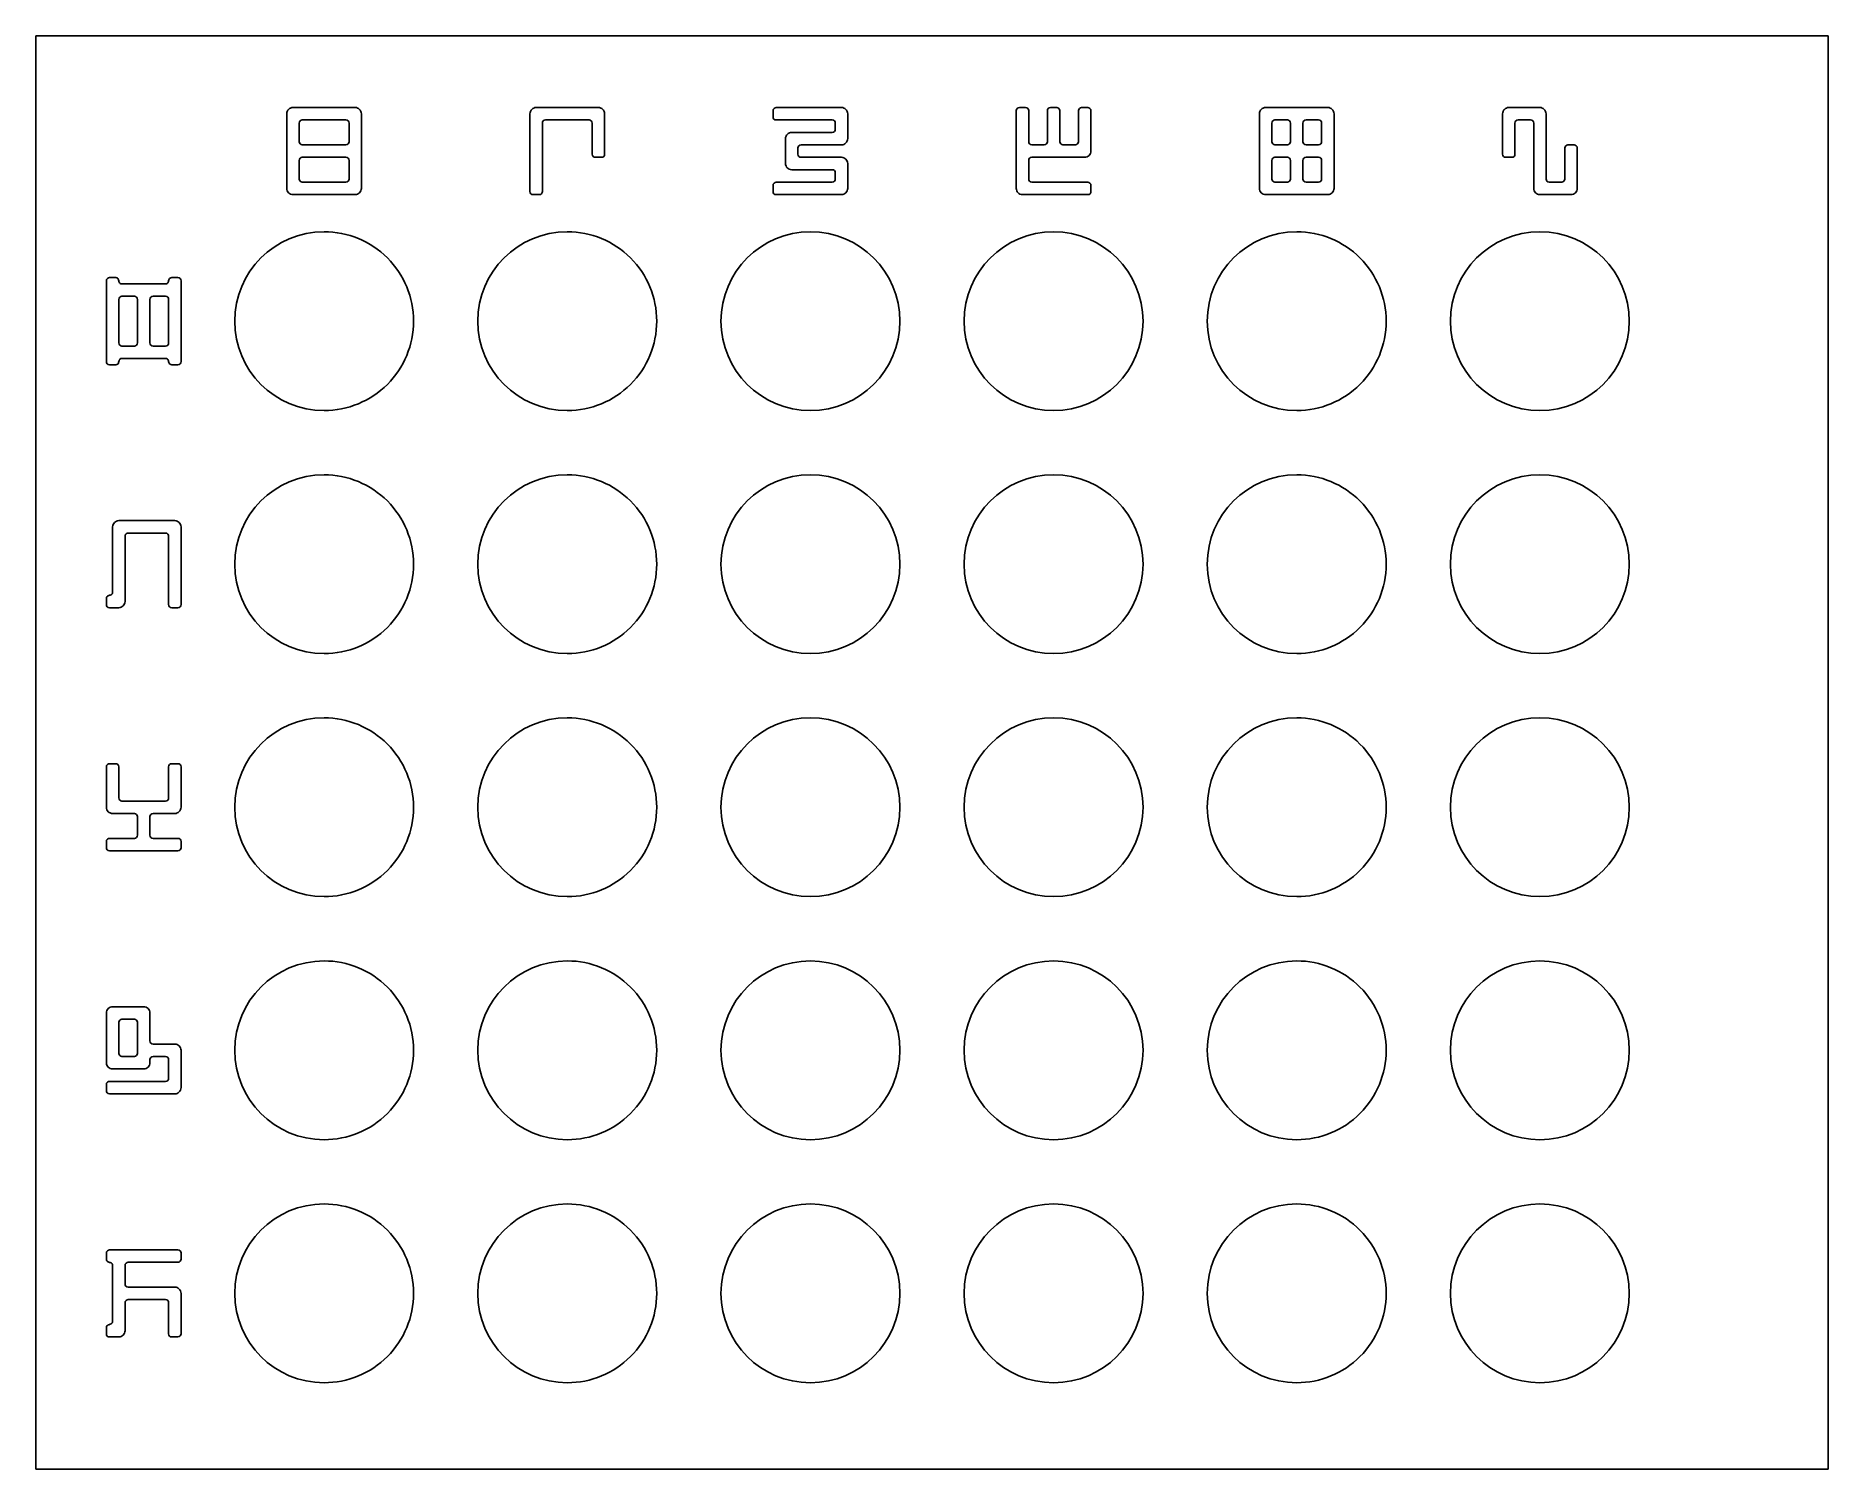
# Model space of a CAD drawing. Extents: x 0.5 to 5.5, y 0.5 to 4.5.
import ezdxf

# ---------------------------------------------------------------- set-up
doc = ezdxf.new("R2010")
doc.units = 0
doc.layers.add('Layer_1', color=7, linetype='CONTINUOUS')

msp = doc.modelspace()

# ---------------------------------------------------------------- linework, layer by layer
at = {"layer": 'Layer_1', "color": 7}
for p, q in [((0.5, 4.5), (5.5, 4.5)), ((0.5, 0.5), (0.5, 4.5)), ((5.5, 4.5), (5.5, 0.5)), ((1.553665, 3.703784), (1.553665, 3.703784)), ((2.231998, 3.703784), (2.231998, 3.703784)), ((2.910331, 3.703784), (2.910331, 3.703784)), ((3.588665, 3.703784), (3.588665, 3.703784)), ((4.266998, 3.703784), (4.266998, 3.703784)), ((4.945331, 3.703784), (4.945331, 3.703784)), ((1.553665, 3.025503), (1.553665, 3.025503)), ((2.231998, 3.025503), (2.231998, 3.025503)), ((2.910331, 3.025503), (2.910331, 3.025503)), ((3.588665, 3.025503), (3.588665, 3.025503)), ((4.266998, 3.025503), (4.266998, 3.025503)), ((4.945331, 3.025503), (4.945331, 3.025503)), ((1.553665, 2.347222), (1.553665, 2.347222)), ((2.231998, 2.347222), (2.231998, 2.347222)), ((2.910331, 2.347222), (2.910331, 2.347222)), ((3.588665, 2.347222), (3.588665, 2.347222)), ((4.266998, 2.347222), (4.266998, 2.347222)), ((4.945331, 2.347222), (4.945331, 2.347222)), ((1.553665, 1.668941), (1.553665, 1.668941)), ((2.231998, 1.668941), (2.231998, 1.668941)), ((2.910331, 1.668941), (2.910331, 1.668941)), ((3.588665, 1.668941), (3.588665, 1.668941)), ((4.266998, 1.668941), (4.266998, 1.668941)), ((4.945331, 1.668941), (4.945331, 1.668941)), ((1.553665, 0.99066), (1.553665, 0.99066)), ((2.231998, 0.99066), (2.231998, 0.99066)), ((2.910331, 0.99066), (2.910331, 0.99066)), ((3.588665, 0.99066), (3.588665, 0.99066)), ((4.266998, 0.99066), (4.266998, 0.99066)), ((4.945331, 0.99066), (4.945331, 0.99066)), ((5.5, 0.5), (0.5, 0.5))]:
    msp.add_line(p, q, dxfattribs=at)
at = {"layer": 'Layer_1', "color": 3}
for p, q in [((1.2, 4.074306), (1.2, 4.282639)), ((1.21736, 4.3), (1.390971, 4.3)), ((1.234716, 4.256597), (1.234716, 4.204514)), ((1.364926, 4.265278), (1.243398, 4.265278)), ((1.373608, 4.204514), (1.373608, 4.256597)), ((1.408334, 4.282639), (1.408334, 4.074306)), ((1.878333, 4.065625), (1.878333, 4.282639)), ((1.895693, 4.3), (2.069304, 4.3)), ((1.913054, 4.256597), (1.913054, 4.065625)), ((2.043264, 4.265278), (1.921736, 4.265278)), ((2.051946, 4.169791), (2.051946, 4.256597)), ((2.086667, 4.282639), (2.086667, 4.169792)), ((2.556669, 4.273959), (2.556669, 4.29132)), ((2.721599, 4.265278), (2.565349, 4.265278)), ((2.565351, 4.3), (2.747643, 4.3)), ((2.730278, 4.239236), (2.730278, 4.256597)), ((2.765006, 4.282639), (2.765006, 4.213195)), ((3.235, 4.074306), (3.235, 4.291319)), ((3.243681, 4.3), (3.261043, 4.3)), ((3.269721, 4.291319), (3.269721, 4.204514)), ((3.321804, 4.204514), (3.321804, 4.291319)), ((3.330486, 4.3), (3.347847, 4.3)), ((3.35653, 4.291319), (3.35653, 4.204514)), ((3.408612, 4.204514), (3.408612, 4.291319)), ((3.417294, 4.3), (3.434655, 4.3)), ((3.443333, 4.291319), (3.443333, 4.178472)), ((3.913331, 4.074306), (3.913331, 4.282639)), ((3.930696, 4.3), (4.104307, 4.3)), ((3.948051, 4.256597), (3.948051, 4.204514)), ((3.991455, 4.265278), (3.956733, 4.265278)), ((4.000137, 4.204514), (4.000137, 4.256597)), ((4.034856, 4.256597), (4.034856, 4.204514)), ((4.078261, 4.265278), (4.043539, 4.265278)), ((4.086943, 4.204514), (4.086943, 4.256597)), ((4.121669, 4.282639), (4.121669, 4.074306)), ((4.591663, 4.169792), (4.591663, 4.282639)), ((4.609028, 4.3), (4.695833, 4.3)), ((4.626384, 4.256597), (4.626384, 4.169792)), ((4.669789, 4.265278), (4.635067, 4.265278)), ((4.678471, 4.074306), (4.678471, 4.256597)), ((4.713196, 4.282639), (4.713196, 4.100347)), ((2.591386, 4.14375), (2.591386, 4.213195)), ((2.60875, 4.230556), (2.721598, 4.230556)), ((1.234716, 4.152431), (1.234716, 4.100347)), ((1.243396, 4.195834), (1.364928, 4.195833)), ((1.364926, 4.161111), (1.243398, 4.161111)), ((1.373608, 4.100347), (1.373608, 4.152431)), ((2.077987, 4.161111), (2.060626, 4.161111)), ((2.626113, 4.187153), (2.626113, 4.169792)), ((2.634793, 4.161112), (2.747641, 4.161112)), ((2.747643, 4.195834), (2.634796, 4.195834)), ((3.269719, 4.152431), (3.269719, 4.100347)), ((3.42597, 4.161111), (3.278401, 4.161111)), ((3.278402, 4.195833), (3.313124, 4.195833)), ((3.365209, 4.195833), (3.399931, 4.195833)), ((3.948051, 4.152431), (3.948051, 4.100347)), ((3.956731, 4.195834), (3.991457, 4.195833)), ((3.991455, 4.161111), (3.956733, 4.161111)), ((4.000137, 4.100347), (4.000137, 4.152431)), ((4.034856, 4.152431), (4.034856, 4.100347)), ((4.043537, 4.195834), (4.078263, 4.195833)), ((4.078261, 4.161111), (4.043539, 4.161111)), ((4.086943, 4.100347), (4.086943, 4.152431)), ((4.617704, 4.161111), (4.600343, 4.161111)), ((4.765278, 4.100347), (4.765278, 4.187153)), ((4.773961, 4.195833), (4.791322, 4.195833)), ((4.800004, 4.187153), (4.800004, 4.074306)), ((2.721596, 4.126389), (2.608748, 4.126389)), ((2.730274, 4.100347), (2.730274, 4.117708)), ((2.765004, 4.14375), (2.765004, 4.074306)), ((1.390971, 4.056945), (1.217358, 4.056944)), ((1.243396, 4.091667), (1.364928, 4.091667)), ((1.904374, 4.056944), (1.887013, 4.056944)), ((2.556662, 4.065625), (2.556662, 4.082986)), ((2.747641, 4.056945), (2.565342, 4.056944)), ((2.565344, 4.091666), (2.721594, 4.091666)), ((3.434648, 4.056944), (3.252358, 4.056944)), ((3.278399, 4.091667), (3.434649, 4.091667)), ((3.443328, 4.082986), (3.443328, 4.065625)), ((4.104307, 4.056945), (3.930694, 4.056944)), ((3.956731, 4.091667), (3.991457, 4.091667)), ((4.043537, 4.091667), (4.078263, 4.091667)), ((4.782641, 4.056945), (4.695829, 4.056944)), ((4.721876, 4.091667), (4.756598, 4.091667)), ((0.696865, 3.590937), (0.696865, 3.816631)), ((0.705543, 3.825312), (0.722904, 3.825312)), ((0.740263, 3.807951), (0.86179, 3.807951)), ((0.879148, 3.825312), (0.896509, 3.825312)), ((0.905187, 3.816631), (0.905187, 3.590937)), ((0.731583, 3.764548), (0.731583, 3.643021)), ((0.774987, 3.773229), (0.740265, 3.773229)), ((0.783669, 3.64302), (0.783669, 3.764548)), ((0.818388, 3.764548), (0.818388, 3.643021)), ((0.861793, 3.773229), (0.82707, 3.773229)), ((0.870475, 3.64302), (0.870475, 3.764548)), ((0.740263, 3.63434), (0.774989, 3.63434)), ((0.827069, 3.63434), (0.861794, 3.63434)), ((0.722898, 3.582256), (0.705544, 3.582256)), ((0.861781, 3.599617), (0.740254, 3.599617)), ((0.896507, 3.582256), (0.879146, 3.582256)), ((0.714227, 2.947379), (0.714227, 3.12967)), ((0.731587, 3.147031), (0.887837, 3.147031)), ((0.748948, 3.103629), (0.748948, 2.921337)), ((0.861796, 3.112309), (0.75763, 3.112309)), ((0.870479, 2.912656), (0.870479, 3.103628)), ((0.9052, 3.12967), (0.9052, 2.912656)), ((0.696865, 2.912656), (0.696865, 2.930017)), ((0.731585, 2.903976), (0.705544, 2.903975)), ((0.89652, 2.903976), (0.879159, 2.903976)), ((0.696859, 2.347223), (0.696859, 2.46007)), ((0.705538, 2.46875), (0.722899, 2.46875)), ((0.731581, 2.46007), (0.731581, 2.373264)), ((0.870469, 2.373264), (0.870469, 2.46007)), ((0.879152, 2.46875), (0.896513, 2.46875)), ((0.905191, 2.46007), (0.905191, 2.347222)), ((0.740261, 2.364584), (0.861789, 2.364584)), ((0.774985, 2.329861), (0.714222, 2.329861)), ((0.783668, 2.269097), (0.783668, 2.321181)), ((0.818382, 2.321181), (0.818382, 2.269098)), ((0.887828, 2.329861), (0.827065, 2.329861)), ((0.696865, 2.234375), (0.696865, 2.251736)), ((0.705543, 2.260417), (0.774987, 2.260417)), ((0.827063, 2.260417), (0.896507, 2.260417)), ((0.905185, 2.251736), (0.905185, 2.234375)), ((0.896506, 2.225695), (0.705544, 2.225695)), ((0.696856, 1.634219), (0.696856, 1.773108)), ((0.714221, 1.790469), (0.801026, 1.790469)), ((0.774987, 1.755747), (0.740265, 1.755747)), ((0.818389, 1.773108), (0.818389, 1.694983)), ((0.731583, 1.747066), (0.731583, 1.660261)), ((0.783669, 1.660261), (0.783669, 1.747066)), ((0.740263, 1.65158), (0.774989, 1.65158)), ((0.827069, 1.686302), (0.887833, 1.686302)), ((0.861791, 1.65158), (0.827069, 1.65158)), ((0.905196, 1.668941), (0.905196, 1.564775)), ((0.801024, 1.616858), (0.714219, 1.616858)), ((0.818387, 1.6429), (0.818387, 1.634219)), ((0.870473, 1.590816), (0.870473, 1.6429)), ((0.696865, 1.556094), (0.696865, 1.573455)), ((0.705543, 1.582136), (0.861793, 1.582136)), ((0.887833, 1.547413), (0.705544, 1.547413)), ((0.696865, 1.086147), (0.696865, 1.103508)), ((0.705543, 1.112188), (0.896515, 1.112188)), ((0.905194, 1.103508), (0.905194, 1.086146)), ((0.714227, 0.912536), (0.714227, 1.068786)), ((0.748943, 1.068785), (0.748943, 1.016702)), ((0.896514, 1.077466), (0.757625, 1.077466)), ((0.757622, 1.008021), (0.887831, 1.008021)), ((0.748941, 0.964619), (0.748941, 0.886494)), ((0.86179, 0.973299), (0.757623, 0.973299)), ((0.870472, 0.877813), (0.870472, 0.964618)), ((0.905193, 0.99066), (0.905193, 0.877813)), ((0.696865, 0.877813), (0.696865, 0.895174)), ((0.731578, 0.869133), (0.705544, 0.869132)), ((0.896513, 0.869132), (0.879152, 0.869132))]:
    msp.add_line(p, q, dxfattribs=at)
for points in [[(1.2, 4.282639), (1.2, 4.28499), (1.200451, 4.287205), (1.201354, 4.289285)], [(1.201354, 4.289285), (1.202349, 4.291365), (1.203615, 4.293173), (1.205153, 4.29471)], [(1.205153, 4.29471), (1.20678, 4.296338), (1.208634, 4.297604), (1.210714, 4.298508)], [(1.210714, 4.298508), (1.212793, 4.299503), (1.215008, 4.3), (1.21736, 4.3)], [(1.237294, 4.262837), (1.235575, 4.261209), (1.234716, 4.259129), (1.234716, 4.256597)], [(1.243398, 4.265278), (1.241046, 4.265278), (1.239012, 4.264464), (1.237294, 4.262837)], [(1.371029, 4.262701), (1.36931, 4.264419), (1.367275, 4.265278), (1.364926, 4.265278)], [(1.373608, 4.256597), (1.373608, 4.258948), (1.372748, 4.260983), (1.371029, 4.262701)], [(1.390971, 4.3), (1.393323, 4.3), (1.395538, 4.299503), (1.397617, 4.298508)], [(1.397617, 4.298508), (1.399696, 4.297604), (1.401504, 4.296338), (1.403043, 4.29471)], [(1.403043, 4.29471), (1.40467, 4.293173), (1.405936, 4.291365), (1.406842, 4.289285)], [(1.406842, 4.289285), (1.407836, 4.287205), (1.408334, 4.28499), (1.408334, 4.282639)], [(1.878333, 4.282639), (1.878333, 4.28499), (1.878784, 4.287205), (1.879687, 4.289285)], [(1.879687, 4.289285), (1.880682, 4.291365), (1.881948, 4.293173), (1.883486, 4.29471)], [(1.883486, 4.29471), (1.885114, 4.296338), (1.886967, 4.297604), (1.889047, 4.298508)], [(1.889047, 4.298508), (1.891126, 4.299503), (1.893341, 4.3), (1.895693, 4.3)], [(1.915633, 4.262836), (1.913914, 4.261209), (1.913054, 4.259129), (1.913054, 4.256597)], [(1.921736, 4.265278), (1.919385, 4.265278), (1.91735, 4.264464), (1.915633, 4.262836)], [(2.049367, 4.2627), (2.047651, 4.264419), (2.045616, 4.265278), (2.043264, 4.265278)], [(2.051946, 4.256597), (2.051946, 4.258948), (2.051086, 4.260982), (2.049367, 4.2627)], [(2.069304, 4.3), (2.071656, 4.3), (2.073871, 4.299503), (2.07595, 4.298508)], [(2.07595, 4.298508), (2.078029, 4.297604), (2.079838, 4.296338), (2.081376, 4.29471)], [(2.081376, 4.29471), (2.083003, 4.293173), (2.08427, 4.291364), (2.085175, 4.289285)], [(2.085175, 4.289285), (2.08617, 4.287205), (2.086667, 4.28499), (2.086667, 4.282639)], [(2.556669, 4.29132), (2.556669, 4.293852), (2.557528, 4.295931), (2.559248, 4.297559)], [(2.55911, 4.267719), (2.557483, 4.269347), (2.556669, 4.271427), (2.556669, 4.273959)], [(2.565349, 4.265278), (2.562816, 4.265278), (2.560737, 4.266092), (2.55911, 4.267719)], [(2.559248, 4.297559), (2.560964, 4.299186), (2.562999, 4.3), (2.565351, 4.3)], [(2.727703, 4.262701), (2.725984, 4.264419), (2.723949, 4.265278), (2.721599, 4.265278)], [(2.730278, 4.256597), (2.730278, 4.258948), (2.729419, 4.260983), (2.727703, 4.262701)], [(2.747643, 4.3), (2.749995, 4.3), (2.75221, 4.299503), (2.754289, 4.298508)], [(2.754289, 4.298508), (2.756368, 4.297604), (2.758176, 4.296338), (2.759715, 4.29471)], [(2.759715, 4.29471), (2.761342, 4.293173), (2.762608, 4.291365), (2.763514, 4.289285)], [(2.763514, 4.289285), (2.764509, 4.287205), (2.765006, 4.28499), (2.765006, 4.282639)], [(3.235, 4.291319), (3.235, 4.293851), (3.235859, 4.295931), (3.237578, 4.297559)], [(3.237578, 4.297559), (3.239295, 4.299186), (3.241329, 4.3), (3.243681, 4.3)], [(3.261043, 4.3), (3.263395, 4.3), (3.265429, 4.299141), (3.267146, 4.297423)], [(3.267146, 4.297423), (3.268863, 4.295705), (3.269721, 4.29367), (3.269721, 4.291319)], [(3.321804, 4.291319), (3.321804, 4.293851), (3.322664, 4.295931), (3.324383, 4.297559)], [(3.324383, 4.297559), (3.326099, 4.299186), (3.328134, 4.3), (3.330486, 4.3)], [(3.347847, 4.3), (3.350199, 4.3), (3.352233, 4.299141), (3.353951, 4.297423)], [(3.353951, 4.297423), (3.35567, 4.295705), (3.35653, 4.29367), (3.35653, 4.291319)], [(3.408612, 4.291319), (3.408612, 4.293851), (3.409471, 4.295931), (3.411191, 4.297559)], [(3.411191, 4.297559), (3.412907, 4.299186), (3.414942, 4.3), (3.417294, 4.3)], [(3.434655, 4.3), (3.437007, 4.3), (3.439041, 4.299141), (3.440759, 4.297423)], [(3.440759, 4.297423), (3.442475, 4.295705), (3.443333, 4.29367), (3.443333, 4.291319)], [(3.913331, 4.282639), (3.913331, 4.28499), (3.913784, 4.287205), (3.914689, 4.289285)], [(3.914689, 4.289285), (3.915684, 4.291365), (3.916951, 4.293173), (3.918489, 4.29471)], [(3.918489, 4.29471), (3.920116, 4.296338), (3.92197, 4.297604), (3.92405, 4.298508)], [(3.92405, 4.298508), (3.926128, 4.299503), (3.928344, 4.3), (3.930696, 4.3)], [(3.95063, 4.262837), (3.94891, 4.261209), (3.948051, 4.259129), (3.948051, 4.256597)], [(3.956733, 4.265278), (3.954381, 4.265278), (3.952347, 4.264464), (3.95063, 4.262837)], [(3.997559, 4.262701), (3.99584, 4.264419), (3.993805, 4.265278), (3.991455, 4.265278)], [(4.000137, 4.256597), (4.000137, 4.258948), (3.999278, 4.260983), (3.997559, 4.262701)], [(4.037435, 4.262837), (4.035716, 4.261209), (4.034856, 4.259129), (4.034856, 4.256597)], [(4.043539, 4.265278), (4.041187, 4.265278), (4.039152, 4.264464), (4.037435, 4.262837)], [(4.084364, 4.262701), (4.082645, 4.264419), (4.08061, 4.265278), (4.078261, 4.265278)], [(4.086943, 4.256597), (4.086943, 4.258948), (4.086083, 4.260983), (4.084364, 4.262701)], [(4.104307, 4.3), (4.106658, 4.3), (4.108874, 4.299503), (4.110953, 4.298508)], [(4.110953, 4.298508), (4.113031, 4.297604), (4.11484, 4.296338), (4.116378, 4.29471)], [(4.116378, 4.29471), (4.118005, 4.293173), (4.119272, 4.291365), (4.120177, 4.289285)], [(4.120177, 4.289285), (4.121172, 4.287205), (4.121669, 4.28499), (4.121669, 4.282639)], [(4.591663, 4.282639), (4.591663, 4.28499), (4.592116, 4.287205), (4.593021, 4.289285)], [(4.593021, 4.289285), (4.594016, 4.291365), (4.595282, 4.293173), (4.59682, 4.29471)], [(4.59682, 4.29471), (4.598448, 4.296338), (4.600301, 4.297604), (4.602381, 4.298508)], [(4.602381, 4.298508), (4.60446, 4.299503), (4.606676, 4.3), (4.609028, 4.3)], [(4.628963, 4.262837), (4.627244, 4.261209), (4.626384, 4.259129), (4.626384, 4.256597)], [(4.635067, 4.265278), (4.632715, 4.265278), (4.63068, 4.264464), (4.628963, 4.262837)], [(4.675892, 4.262701), (4.674176, 4.264419), (4.672141, 4.265278), (4.669789, 4.265278)], [(4.678471, 4.256597), (4.678471, 4.258948), (4.677611, 4.260983), (4.675892, 4.262701)], [(4.695833, 4.3), (4.698185, 4.3), (4.7004, 4.299503), (4.702479, 4.298508)], [(4.702479, 4.298508), (4.704558, 4.297604), (4.706366, 4.296338), (4.707905, 4.29471)], [(4.707905, 4.29471), (4.709532, 4.293173), (4.710798, 4.291365), (4.711704, 4.289285)], [(4.711704, 4.289285), (4.712699, 4.287205), (4.713196, 4.28499), (4.713196, 4.282639)], [(1.234716, 4.204514), (1.234716, 4.201982), (1.235529, 4.199903), (1.237157, 4.198275)], [(1.371167, 4.19841), (1.372794, 4.200129), (1.373608, 4.202163), (1.373608, 4.204514)], [(2.591386, 4.213195), (2.591386, 4.215545), (2.591839, 4.217761), (2.592744, 4.219841)], [(2.592744, 4.219841), (2.593739, 4.22192), (2.595005, 4.223729), (2.596543, 4.225266)], [(2.596543, 4.225266), (2.598171, 4.226894), (2.600024, 4.228159), (2.602104, 4.229064)], [(2.602104, 4.229064), (2.604183, 4.230058), (2.606398, 4.230556), (2.60875, 4.230556)], [(2.721598, 4.230556), (2.72413, 4.230556), (2.72621, 4.231415), (2.727837, 4.233133)], [(2.727837, 4.233133), (2.729464, 4.234851), (2.730278, 4.236885), (2.730278, 4.239236)], [(2.759715, 4.200988), (2.758177, 4.19945), (2.756368, 4.198184), (2.754289, 4.19719)], [(2.763514, 4.206549), (2.762611, 4.204469), (2.761344, 4.202615), (2.759715, 4.200988)], [(2.765006, 4.213195), (2.765006, 4.210844), (2.764509, 4.208628), (2.763514, 4.206549)], [(3.269721, 4.204514), (3.269721, 4.201982), (3.270535, 4.199902), (3.272162, 4.198275)], [(3.319363, 4.19841), (3.32099, 4.200128), (3.321804, 4.202163), (3.321804, 4.204514)], [(3.35653, 4.204514), (3.35653, 4.201982), (3.357343, 4.199902), (3.35897, 4.198275)], [(3.406171, 4.19841), (3.407798, 4.200128), (3.408612, 4.202163), (3.408612, 4.204514)], [(3.948051, 4.204514), (3.948051, 4.201982), (3.948864, 4.199903), (3.950492, 4.198275)], [(3.997696, 4.19841), (3.999324, 4.200129), (4.000137, 4.202163), (4.000137, 4.204514)], [(4.034856, 4.204514), (4.034856, 4.201982), (4.03567, 4.199903), (4.037297, 4.198275)], [(4.084502, 4.19841), (4.086129, 4.200129), (4.086943, 4.202163), (4.086943, 4.204514)], [(1.237294, 4.15867), (1.235575, 4.157042), (1.234716, 4.154963), (1.234716, 4.152431)], [(1.237157, 4.198275), (1.238784, 4.196647), (1.240864, 4.195834), (1.243396, 4.195834)], [(1.243398, 4.161111), (1.241046, 4.161111), (1.239012, 4.160297), (1.237294, 4.15867)], [(1.371029, 4.158534), (1.36931, 4.160252), (1.367275, 4.161111), (1.364926, 4.161111)], [(1.364928, 4.195833), (1.36746, 4.195833), (1.36954, 4.196692), (1.371167, 4.19841)], [(1.373608, 4.152431), (1.373608, 4.154782), (1.372748, 4.156816), (1.371029, 4.158534)], [(2.054387, 4.163552), (2.05276, 4.16518), (2.051946, 4.167259), (2.051946, 4.169791)], [(2.060626, 4.161111), (2.058094, 4.161111), (2.056014, 4.161925), (2.054387, 4.163552)], [(2.084226, 4.163688), (2.082599, 4.16197), (2.080519, 4.161111), (2.077987, 4.161111)], [(2.086667, 4.169792), (2.086667, 4.167441), (2.085854, 4.165406), (2.084226, 4.163688)], [(2.628692, 4.193392), (2.626973, 4.191765), (2.626113, 4.189685), (2.626113, 4.187153)], [(2.626113, 4.169792), (2.626113, 4.16726), (2.626927, 4.165181), (2.628554, 4.163553)], [(2.628554, 4.163553), (2.630182, 4.161925), (2.632261, 4.161112), (2.634793, 4.161112)], [(2.634796, 4.195834), (2.632444, 4.195834), (2.630409, 4.19502), (2.628692, 4.193392)], [(2.747641, 4.161112), (2.749992, 4.161112), (2.752208, 4.160614), (2.754287, 4.159619)], [(2.754289, 4.19719), (2.75221, 4.196286), (2.749995, 4.195834), (2.747643, 4.195834)], [(2.754287, 4.159619), (2.756365, 4.158715), (2.758174, 4.157449), (2.759712, 4.155822)], [(2.759712, 4.155822), (2.76134, 4.154285), (2.762606, 4.152476), (2.763511, 4.150396)], [(2.763511, 4.150396), (2.764506, 4.148317), (2.765004, 4.146101), (2.765004, 4.14375)], [(3.272298, 4.15867), (3.270578, 4.157042), (3.269719, 4.154962), (3.269719, 4.152431)], [(3.272162, 4.198275), (3.27379, 4.196647), (3.275869, 4.195833), (3.278402, 4.195833)], [(3.278401, 4.161111), (3.276049, 4.161111), (3.274015, 4.160297), (3.272298, 4.15867)], [(3.313124, 4.195833), (3.315656, 4.195833), (3.317736, 4.196692), (3.319363, 4.19841)], [(3.35897, 4.198275), (3.360598, 4.196647), (3.362677, 4.195833), (3.365209, 4.195833)], [(3.399931, 4.195833), (3.402464, 4.195833), (3.404544, 4.196692), (3.406171, 4.19841)], [(3.432617, 4.162467), (3.430538, 4.161563), (3.428322, 4.161111), (3.42597, 4.161111)], [(3.438042, 4.166265), (3.436504, 4.164728), (3.434696, 4.163462), (3.432617, 4.162467)], [(3.441841, 4.171826), (3.440938, 4.169746), (3.439672, 4.167893), (3.438042, 4.166265)], [(3.443333, 4.178472), (3.443333, 4.176121), (3.442836, 4.173906), (3.441841, 4.171826)], [(3.95063, 4.15867), (3.94891, 4.157042), (3.948051, 4.154963), (3.948051, 4.152431)], [(3.950492, 4.198275), (3.952119, 4.196647), (3.954199, 4.195834), (3.956731, 4.195834)], [(3.956733, 4.161111), (3.954381, 4.161111), (3.952347, 4.160297), (3.95063, 4.15867)], [(3.997559, 4.158534), (3.99584, 4.160252), (3.993805, 4.161111), (3.991455, 4.161111)], [(3.991457, 4.195833), (3.99399, 4.195833), (3.99607, 4.196692), (3.997696, 4.19841)], [(4.000137, 4.152431), (4.000137, 4.154782), (3.999278, 4.156816), (3.997559, 4.158534)], [(4.037435, 4.15867), (4.035716, 4.157042), (4.034856, 4.154963), (4.034856, 4.152431)], [(4.037297, 4.198275), (4.038925, 4.196647), (4.041004, 4.195834), (4.043537, 4.195834)], [(4.043539, 4.161111), (4.041187, 4.161111), (4.039152, 4.160297), (4.037435, 4.15867)], [(4.084364, 4.158534), (4.082645, 4.160252), (4.08061, 4.161111), (4.078261, 4.161111)], [(4.078263, 4.195833), (4.080796, 4.195833), (4.082875, 4.196692), (4.084502, 4.19841)], [(4.086943, 4.152431), (4.086943, 4.154782), (4.086083, 4.156816), (4.084364, 4.158534)], [(4.594104, 4.163553), (4.592477, 4.16518), (4.591663, 4.16726), (4.591663, 4.169792)], [(4.600343, 4.161111), (4.59781, 4.161111), (4.595731, 4.161925), (4.594104, 4.163553)], [(4.623943, 4.163688), (4.622316, 4.16197), (4.620236, 4.161111), (4.617704, 4.161111)], [(4.626384, 4.169792), (4.626384, 4.167441), (4.625571, 4.165406), (4.623943, 4.163688)], [(4.765278, 4.187153), (4.765278, 4.189685), (4.766138, 4.191764), (4.767857, 4.193392)], [(4.767857, 4.193392), (4.769574, 4.19502), (4.771608, 4.195833), (4.773961, 4.195833)], [(4.791322, 4.195833), (4.793673, 4.195833), (4.795708, 4.194974), (4.797425, 4.193256)], [(4.797425, 4.193256), (4.799144, 4.191538), (4.800004, 4.189504), (4.800004, 4.187153)], [(1.234716, 4.100347), (1.234716, 4.097816), (1.235529, 4.095736), (1.237157, 4.094108)], [(1.371167, 4.094244), (1.372794, 4.095962), (1.373608, 4.097996), (1.373608, 4.100347)], [(2.592744, 4.136833), (2.591839, 4.139003), (2.591386, 4.141309), (2.591386, 4.14375)], [(2.596406, 4.131407), (2.594867, 4.132945), (2.593647, 4.134753), (2.592744, 4.136833)], [(2.601831, 4.127745), (2.599752, 4.128649), (2.597944, 4.12987), (2.596406, 4.131407)], [(2.608748, 4.126389), (2.606307, 4.126389), (2.604002, 4.126841), (2.601831, 4.127745)], [(2.727699, 4.123812), (2.72598, 4.12553), (2.723946, 4.126389), (2.721596, 4.126389)], [(2.730274, 4.117708), (2.730274, 4.120059), (2.729416, 4.122094), (2.727699, 4.123812)], [(2.727833, 4.094244), (2.72946, 4.095962), (2.730274, 4.097996), (2.730274, 4.100347)], [(3.269719, 4.100347), (3.269719, 4.097815), (3.270533, 4.095736), (3.27216, 4.094108)], [(3.948051, 4.100347), (3.948051, 4.097816), (3.948864, 4.095736), (3.950492, 4.094108)], [(3.997696, 4.094244), (3.999324, 4.095962), (4.000137, 4.097996), (4.000137, 4.100347)], [(4.034856, 4.100347), (4.034856, 4.097816), (4.03567, 4.095736), (4.037297, 4.094108)], [(4.084502, 4.094244), (4.086129, 4.095962), (4.086943, 4.097996), (4.086943, 4.100347)], [(4.713196, 4.100347), (4.713196, 4.097815), (4.71401, 4.095736), (4.715637, 4.094108)], [(4.762837, 4.094244), (4.764465, 4.095962), (4.765278, 4.097997), (4.765278, 4.100347)], [(1.201354, 4.067388), (1.200451, 4.069558), (1.2, 4.071864), (1.2, 4.074306)], [(1.205015, 4.061963), (1.203477, 4.0635), (1.202257, 4.065309), (1.201354, 4.067388)], [(1.210441, 4.058301), (1.208362, 4.059205), (1.206554, 4.060426), (1.205015, 4.061963)], [(1.217358, 4.056944), (1.214917, 4.056944), (1.212612, 4.057396), (1.210441, 4.058301)], [(1.237157, 4.094108), (1.238784, 4.092481), (1.240864, 4.091667), (1.243396, 4.091667)], [(1.364928, 4.091667), (1.36746, 4.091667), (1.36954, 4.092526), (1.371167, 4.094244)], [(1.397617, 4.058301), (1.395539, 4.057397), (1.393323, 4.056945), (1.390971, 4.056945)], [(1.403043, 4.062099), (1.401504, 4.060561), (1.399696, 4.059295), (1.397617, 4.058301)], [(1.406842, 4.067659), (1.405936, 4.06558), (1.40467, 4.063726), (1.403043, 4.062099)], [(1.408334, 4.074306), (1.408334, 4.071955), (1.407836, 4.069739), (1.406842, 4.067659)], [(1.880774, 4.059386), (1.879146, 4.061013), (1.878333, 4.063093), (1.878333, 4.065625)], [(1.887013, 4.056944), (1.88448, 4.056944), (1.8824, 4.057758), (1.880774, 4.059386)], [(1.910613, 4.059521), (1.908986, 4.057803), (1.906906, 4.056944), (1.904374, 4.056944)], [(1.913054, 4.065625), (1.913054, 4.063274), (1.91224, 4.061239), (1.910613, 4.059521)], [(2.556662, 4.082986), (2.556662, 4.085518), (2.557521, 4.087597), (2.559241, 4.089225)], [(2.559103, 4.059386), (2.557475, 4.061013), (2.556662, 4.063093), (2.556662, 4.065625)], [(2.565342, 4.056944), (2.562809, 4.056944), (2.56073, 4.057758), (2.559103, 4.059386)], [(2.559241, 4.089225), (2.560957, 4.090853), (2.562992, 4.091666), (2.565344, 4.091666)], [(2.721594, 4.091666), (2.724127, 4.091666), (2.726207, 4.092526), (2.727833, 4.094244)], [(2.754287, 4.058301), (2.752208, 4.057397), (2.749993, 4.056945), (2.747641, 4.056945)], [(2.759712, 4.062099), (2.758174, 4.060562), (2.756366, 4.059296), (2.754287, 4.058301)], [(2.763511, 4.06766), (2.762609, 4.06558), (2.761342, 4.063726), (2.759712, 4.062099)], [(2.765004, 4.074306), (2.765004, 4.071955), (2.764506, 4.06974), (2.763511, 4.06766)], [(3.236354, 4.067388), (3.235451, 4.069558), (3.235, 4.071864), (3.235, 4.074306)], [(3.240015, 4.061963), (3.238477, 4.0635), (3.237257, 4.065309), (3.236354, 4.067388)], [(3.245441, 4.058301), (3.243362, 4.059205), (3.241553, 4.060426), (3.240015, 4.061963)], [(3.252358, 4.056944), (3.249917, 4.056944), (3.247611, 4.057396), (3.245441, 4.058301)], [(3.27216, 4.094108), (3.273787, 4.092481), (3.275867, 4.091667), (3.278399, 4.091667)], [(3.440887, 4.059521), (3.439259, 4.057803), (3.43718, 4.056944), (3.434648, 4.056944)], [(3.434649, 4.091667), (3.437001, 4.091667), (3.439035, 4.090808), (3.440753, 4.08909)], [(3.440753, 4.08909), (3.442469, 4.087371), (3.443328, 4.085337), (3.443328, 4.082986)], [(3.443328, 4.065625), (3.443328, 4.063274), (3.442514, 4.06124), (3.440887, 4.059521)], [(3.914689, 4.067388), (3.913784, 4.069558), (3.913331, 4.071864), (3.913331, 4.074306)], [(3.918351, 4.061963), (3.916813, 4.0635), (3.915592, 4.065309), (3.914689, 4.067388)], [(3.923776, 4.058301), (3.921698, 4.059205), (3.919889, 4.060426), (3.918351, 4.061963)], [(3.930694, 4.056944), (3.928253, 4.056944), (3.925947, 4.057396), (3.923776, 4.058301)], [(3.950492, 4.094108), (3.952119, 4.092481), (3.954199, 4.091667), (3.956731, 4.091667)], [(3.991457, 4.091667), (3.99399, 4.091667), (3.99607, 4.092526), (3.997696, 4.094244)], [(4.037297, 4.094108), (4.038925, 4.092481), (4.041004, 4.091667), (4.043537, 4.091667)], [(4.078263, 4.091667), (4.080796, 4.091667), (4.082875, 4.092526), (4.084502, 4.094244)], [(4.110953, 4.058301), (4.108874, 4.057397), (4.106659, 4.056945), (4.104307, 4.056945)], [(4.116378, 4.062099), (4.11484, 4.060561), (4.113031, 4.059295), (4.110953, 4.058301)], [(4.120177, 4.067659), (4.119274, 4.06558), (4.118008, 4.063726), (4.116378, 4.062099)], [(4.121669, 4.074306), (4.121669, 4.071955), (4.121172, 4.069739), (4.120177, 4.067659)], [(4.679825, 4.067388), (4.678922, 4.069558), (4.678471, 4.071864), (4.678471, 4.074306)], [(4.683487, 4.061963), (4.681949, 4.0635), (4.680728, 4.065309), (4.679825, 4.067388)], [(4.688912, 4.058301), (4.686833, 4.059205), (4.685025, 4.060426), (4.683487, 4.061963)], [(4.695829, 4.056944), (4.693388, 4.056944), (4.691082, 4.057396), (4.688912, 4.058301)], [(4.715637, 4.094108), (4.717264, 4.092481), (4.719344, 4.091667), (4.721876, 4.091667)], [(4.756598, 4.091667), (4.759131, 4.091667), (4.761211, 4.092526), (4.762837, 4.094244)], [(4.789287, 4.058301), (4.787208, 4.057397), (4.784993, 4.056945), (4.782641, 4.056945)], [(4.794713, 4.062099), (4.793175, 4.060561), (4.791366, 4.059295), (4.789287, 4.058301)], [(4.798512, 4.067659), (4.797609, 4.06558), (4.796343, 4.063726), (4.794713, 4.062099)], [(4.800004, 4.074306), (4.800004, 4.071955), (4.799507, 4.069739), (4.798512, 4.067659)], [(0.696865, 3.816631), (0.696865, 3.819163), (0.697723, 3.821243), (0.699439, 3.82287)], [(0.699439, 3.82287), (0.701159, 3.824498), (0.703193, 3.825312), (0.705543, 3.825312)], [(0.722904, 3.825312), (0.724983, 3.825312), (0.72652, 3.82486), (0.727516, 3.823956)], [(0.727516, 3.823956), (0.7286, 3.823142), (0.729413, 3.822102), (0.729957, 3.820836)], [(0.729957, 3.820836), (0.730589, 3.81957), (0.731041, 3.818168), (0.731311, 3.816631)], [(0.731311, 3.816631), (0.731673, 3.815094), (0.732125, 3.813692), (0.732665, 3.812427)], [(0.732665, 3.812427), (0.733298, 3.811161), (0.734157, 3.810076), (0.735244, 3.809171)], [(0.735244, 3.809171), (0.73642, 3.808358), (0.738093, 3.807951), (0.740263, 3.807951)], [(0.86179, 3.807951), (0.86378, 3.807951), (0.865317, 3.808358), (0.866402, 3.809171)], [(0.866402, 3.809171), (0.867486, 3.810076), (0.868344, 3.811161), (0.868977, 3.812427)], [(0.868977, 3.812427), (0.869609, 3.813692), (0.870107, 3.815094), (0.870469, 3.816631)], [(0.870469, 3.816631), (0.870831, 3.818168), (0.871328, 3.81957), (0.871961, 3.820836)], [(0.871961, 3.820836), (0.872594, 3.822102), (0.873452, 3.823142), (0.874536, 3.823956)], [(0.874536, 3.823956), (0.87562, 3.82486), (0.877157, 3.825312), (0.879148, 3.825312)], [(0.896509, 3.825312), (0.89886, 3.825312), (0.900895, 3.824453), (0.902612, 3.822735)], [(0.902612, 3.822735), (0.904329, 3.821017), (0.905187, 3.818982), (0.905187, 3.816631)], [(0.734161, 3.770787), (0.732442, 3.76916), (0.731583, 3.76708), (0.731583, 3.764548)], [(0.740265, 3.773229), (0.737913, 3.773229), (0.735879, 3.772415), (0.734161, 3.770787)], [(0.781091, 3.770652), (0.779371, 3.77237), (0.777337, 3.773229), (0.774987, 3.773229)], [(0.783669, 3.764548), (0.783669, 3.766899), (0.78281, 3.768934), (0.781091, 3.770652)], [(0.820967, 3.770787), (0.819248, 3.76916), (0.818388, 3.76708), (0.818388, 3.764548)], [(0.82707, 3.773229), (0.824719, 3.773229), (0.822684, 3.772415), (0.820967, 3.770787)], [(0.867896, 3.770652), (0.86618, 3.77237), (0.864145, 3.773229), (0.861793, 3.773229)], [(0.870475, 3.764548), (0.870475, 3.766899), (0.869615, 3.768934), (0.867896, 3.770652)], [(0.731583, 3.643021), (0.731583, 3.640489), (0.732396, 3.638409), (0.734024, 3.636781)], [(0.734024, 3.636781), (0.735651, 3.635154), (0.737731, 3.63434), (0.740263, 3.63434)], [(0.774989, 3.63434), (0.777522, 3.63434), (0.779602, 3.635199), (0.781228, 3.636917)], [(0.781228, 3.636917), (0.782856, 3.638635), (0.783669, 3.640669), (0.783669, 3.64302)], [(0.818388, 3.643021), (0.818388, 3.640489), (0.819202, 3.638409), (0.820829, 3.636781)], [(0.820829, 3.636781), (0.822456, 3.635154), (0.824536, 3.63434), (0.827069, 3.63434)], [(0.861794, 3.63434), (0.864327, 3.63434), (0.866407, 3.635199), (0.868034, 3.636917)], [(0.868034, 3.636917), (0.869661, 3.638635), (0.870475, 3.640669), (0.870475, 3.64302)], [(0.699306, 3.584698), (0.697678, 3.586325), (0.696865, 3.588405), (0.696865, 3.590937)], [(0.705544, 3.582256), (0.703012, 3.582256), (0.700932, 3.58307), (0.699306, 3.584698)], [(0.72778, 3.583477), (0.726696, 3.582663), (0.725069, 3.582256), (0.722898, 3.582256)], [(0.730221, 3.586732), (0.729678, 3.585466), (0.728864, 3.584381), (0.72778, 3.583477)], [(0.731576, 3.590937), (0.731305, 3.589399), (0.730854, 3.587998), (0.730221, 3.586732)], [(0.732796, 3.595141), (0.732253, 3.593875), (0.731846, 3.592474), (0.731576, 3.590937)], [(0.735371, 3.598261), (0.734287, 3.597447), (0.733429, 3.596407), (0.732796, 3.595141)], [(0.740254, 3.599617), (0.738083, 3.599617), (0.736456, 3.599165), (0.735371, 3.598261)], [(0.866665, 3.598261), (0.865581, 3.599165), (0.863953, 3.599617), (0.861781, 3.599617)], [(0.869106, 3.595141), (0.868562, 3.596407), (0.867749, 3.597447), (0.866665, 3.598261)], [(0.870464, 3.590937), (0.870193, 3.592474), (0.869741, 3.593875), (0.869106, 3.595141)], [(0.871684, 3.586732), (0.871141, 3.587998), (0.870734, 3.589399), (0.870464, 3.590937)], [(0.874263, 3.583477), (0.873179, 3.584381), (0.872319, 3.585466), (0.871684, 3.586732)], [(0.879146, 3.582256), (0.876975, 3.582256), (0.875348, 3.582663), (0.874263, 3.583477)], [(0.902746, 3.584833), (0.901119, 3.583115), (0.899039, 3.582256), (0.896507, 3.582256)], [(0.905187, 3.590937), (0.905187, 3.588586), (0.904373, 3.586551), (0.902746, 3.584833)], [(0.714227, 3.12967), (0.714227, 3.132021), (0.714678, 3.134237), (0.715581, 3.136316)], [(0.715581, 3.136316), (0.716576, 3.138396), (0.717842, 3.140205), (0.71938, 3.141742)], [(0.71938, 3.141742), (0.721008, 3.143369), (0.722861, 3.144635), (0.724941, 3.145539)], [(0.724941, 3.145539), (0.72702, 3.146534), (0.729235, 3.147031), (0.731587, 3.147031)], [(0.751526, 3.109868), (0.749807, 3.10824), (0.748948, 3.10616), (0.748948, 3.103629)], [(0.75763, 3.112309), (0.755278, 3.112309), (0.753244, 3.111495), (0.751526, 3.109868)], [(0.8679, 3.109732), (0.866183, 3.11145), (0.864149, 3.112309), (0.861796, 3.112309)], [(0.870479, 3.103628), (0.870479, 3.105979), (0.869619, 3.108014), (0.8679, 3.109732)], [(0.887837, 3.147031), (0.890189, 3.147031), (0.892404, 3.146534), (0.894483, 3.145539)], [(0.894483, 3.145539), (0.896562, 3.144635), (0.898371, 3.143369), (0.899909, 3.141742)], [(0.899909, 3.141742), (0.901536, 3.140204), (0.902802, 3.138396), (0.903708, 3.136316)], [(0.903708, 3.136316), (0.904703, 3.134237), (0.9052, 3.132021), (0.9052, 3.12967)], [(0.696865, 2.930017), (0.696865, 2.932006), (0.697271, 2.933543), (0.698085, 2.934628)], [(0.699306, 2.906417), (0.697678, 2.908044), (0.696865, 2.910124), (0.696865, 2.912656)], [(0.698085, 2.934628), (0.698988, 2.935713), (0.700073, 2.936573), (0.701341, 2.937206)], [(0.705544, 2.903975), (0.703012, 2.903975), (0.700932, 2.904789), (0.699306, 2.906417)], [(0.701341, 2.937206), (0.702606, 2.937839), (0.704008, 2.938336), (0.705546, 2.938698)], [(0.705546, 2.938698), (0.707084, 2.939059), (0.708485, 2.939557), (0.70975, 2.94019)], [(0.70975, 2.94019), (0.711015, 2.940823), (0.712055, 2.941682), (0.712869, 2.942767)], [(0.712869, 2.942767), (0.713774, 2.943852), (0.714227, 2.945389), (0.714227, 2.947379)], [(0.738231, 2.905332), (0.736152, 2.904428), (0.733937, 2.903976), (0.731585, 2.903976)], [(0.743656, 2.90913), (0.742118, 2.907593), (0.74031, 2.906327), (0.738231, 2.905332)], [(0.747456, 2.914691), (0.746553, 2.912611), (0.745286, 2.910757), (0.743656, 2.90913)], [(0.748948, 2.921337), (0.748948, 2.918986), (0.74845, 2.916771), (0.747456, 2.914691)], [(0.87292, 2.906417), (0.871292, 2.908045), (0.870479, 2.910124), (0.870479, 2.912656)], [(0.879159, 2.903976), (0.876626, 2.903976), (0.874546, 2.904789), (0.87292, 2.906417)], [(0.902759, 2.906553), (0.901132, 2.904835), (0.899052, 2.903976), (0.89652, 2.903976)], [(0.9052, 2.912656), (0.9052, 2.910305), (0.904386, 2.908271), (0.902759, 2.906553)], [(0.696859, 2.46007), (0.696859, 2.462602), (0.697718, 2.464681), (0.699434, 2.466309)], [(0.699434, 2.466309), (0.701153, 2.467936), (0.703188, 2.46875), (0.705538, 2.46875)], [(0.722899, 2.46875), (0.725251, 2.46875), (0.727285, 2.467891), (0.729002, 2.466173)], [(0.729002, 2.466173), (0.730722, 2.464455), (0.731581, 2.46242), (0.731581, 2.46007)], [(0.870469, 2.46007), (0.870469, 2.462602), (0.871329, 2.464681), (0.873048, 2.466309)], [(0.873048, 2.466309), (0.874765, 2.467936), (0.876799, 2.46875), (0.879152, 2.46875)], [(0.896513, 2.46875), (0.898864, 2.46875), (0.900899, 2.467891), (0.902616, 2.466173)], [(0.902616, 2.466173), (0.904333, 2.464455), (0.905191, 2.46242), (0.905191, 2.46007)], [(0.731581, 2.373264), (0.731581, 2.370732), (0.732395, 2.368653), (0.734022, 2.367025)], [(0.734022, 2.367025), (0.735649, 2.365397), (0.737729, 2.364584), (0.740261, 2.364584)], [(0.861789, 2.364584), (0.864322, 2.364584), (0.866402, 2.365443), (0.868028, 2.367161)], [(0.868028, 2.367161), (0.869656, 2.368879), (0.870469, 2.370913), (0.870469, 2.373264)], [(0.698218, 2.340305), (0.697312, 2.342475), (0.696859, 2.344781), (0.696859, 2.347223)], [(0.701879, 2.33488), (0.700341, 2.336417), (0.699121, 2.338226), (0.698218, 2.340305)], [(0.707304, 2.331218), (0.705226, 2.332122), (0.703417, 2.333343), (0.701879, 2.33488)], [(0.714222, 2.329861), (0.711781, 2.329861), (0.709475, 2.330314), (0.707304, 2.331218)], [(0.781089, 2.327284), (0.77937, 2.329002), (0.777335, 2.329861), (0.774985, 2.329861)], [(0.783668, 2.321181), (0.783668, 2.323532), (0.782808, 2.325566), (0.781089, 2.327284)], [(0.820961, 2.32742), (0.819242, 2.325792), (0.818382, 2.323713), (0.818382, 2.321181)], [(0.827065, 2.329861), (0.824713, 2.329861), (0.822678, 2.329048), (0.820961, 2.32742)], [(0.894474, 2.331218), (0.892396, 2.330313), (0.89018, 2.329861), (0.887828, 2.329861)], [(0.8999, 2.335015), (0.898362, 2.333478), (0.896553, 2.332212), (0.894474, 2.331218)], [(0.903699, 2.340576), (0.902796, 2.338497), (0.90153, 2.336643), (0.8999, 2.335015)], [(0.905191, 2.347222), (0.905191, 2.344871), (0.904694, 2.342656), (0.903699, 2.340576)], [(0.696865, 2.251736), (0.696865, 2.254268), (0.697723, 2.256348), (0.699439, 2.257975)], [(0.699439, 2.257975), (0.701159, 2.259603), (0.703193, 2.260417), (0.705543, 2.260417)], [(0.774987, 2.260417), (0.77752, 2.260417), (0.7796, 2.261276), (0.781227, 2.262994)], [(0.781227, 2.262994), (0.782854, 2.264712), (0.783668, 2.266746), (0.783668, 2.269097)], [(0.818382, 2.269098), (0.818382, 2.266566), (0.819196, 2.264486), (0.820823, 2.262859)], [(0.820823, 2.262859), (0.822451, 2.261231), (0.82453, 2.260417), (0.827063, 2.260417)], [(0.896507, 2.260417), (0.898859, 2.260417), (0.900893, 2.259558), (0.902611, 2.25784)], [(0.902611, 2.25784), (0.904327, 2.256122), (0.905185, 2.254087), (0.905185, 2.251736)], [(0.699306, 2.228136), (0.697678, 2.229764), (0.696865, 2.231843), (0.696865, 2.234375)], [(0.705544, 2.225695), (0.703012, 2.225695), (0.700932, 2.226508), (0.699306, 2.228136)], [(0.902744, 2.228272), (0.901117, 2.226554), (0.899038, 2.225695), (0.896506, 2.225695)], [(0.905185, 2.234375), (0.905185, 2.232024), (0.904372, 2.22999), (0.902744, 2.228272)], [(0.696856, 1.773108), (0.696856, 1.775459), (0.697309, 1.777674), (0.698215, 1.779754)], [(0.698215, 1.779754), (0.699209, 1.781834), (0.700476, 1.783642), (0.702014, 1.785179)], [(0.702014, 1.785179), (0.703641, 1.786807), (0.705495, 1.788073), (0.707575, 1.788977)], [(0.707575, 1.788977), (0.709654, 1.789972), (0.711869, 1.790469), (0.714221, 1.790469)], [(0.734161, 1.753305), (0.732442, 1.751678), (0.731583, 1.749598), (0.731583, 1.747066)], [(0.740265, 1.755747), (0.737913, 1.755747), (0.735879, 1.754933), (0.734161, 1.753305)], [(0.781091, 1.75317), (0.779371, 1.754888), (0.777337, 1.755747), (0.774987, 1.755747)], [(0.783669, 1.747066), (0.783669, 1.749417), (0.78281, 1.751452), (0.781091, 1.75317)], [(0.801026, 1.790469), (0.803378, 1.790469), (0.805593, 1.789972), (0.807672, 1.788977)], [(0.807672, 1.788977), (0.809751, 1.788073), (0.81156, 1.786807), (0.813098, 1.785179)], [(0.813098, 1.785179), (0.814725, 1.783642), (0.815991, 1.781834), (0.816897, 1.779754)], [(0.816897, 1.779754), (0.817892, 1.777674), (0.818389, 1.775459), (0.818389, 1.773108)], [(0.731583, 1.660261), (0.731583, 1.657729), (0.732396, 1.655649), (0.734024, 1.654021)], [(0.734024, 1.654021), (0.735651, 1.652394), (0.737731, 1.65158), (0.740263, 1.65158)], [(0.774989, 1.65158), (0.777522, 1.65158), (0.779602, 1.652439), (0.781228, 1.654157)], [(0.781228, 1.654157), (0.782856, 1.655875), (0.783669, 1.65791), (0.783669, 1.660261)], [(0.818389, 1.694983), (0.818389, 1.692451), (0.819203, 1.690371), (0.82083, 1.688744)], [(0.82083, 1.688744), (0.822457, 1.687116), (0.824537, 1.686302), (0.827069, 1.686302)], [(0.827069, 1.65158), (0.824717, 1.65158), (0.822683, 1.650766), (0.820965, 1.649139)], [(0.867894, 1.649003), (0.866178, 1.650721), (0.864143, 1.65158), (0.861791, 1.65158)], [(0.887833, 1.686302), (0.890185, 1.686302), (0.8924, 1.685805), (0.894479, 1.68481)], [(0.894479, 1.68481), (0.896558, 1.683906), (0.898366, 1.68264), (0.899904, 1.681013)], [(0.899904, 1.681013), (0.901532, 1.679475), (0.902798, 1.677667), (0.903704, 1.675587)], [(0.903704, 1.675587), (0.904698, 1.673508), (0.905196, 1.671292), (0.905196, 1.668941)], [(0.698215, 1.627302), (0.697309, 1.629472), (0.696856, 1.631778), (0.696856, 1.634219)], [(0.701876, 1.621876), (0.700338, 1.623414), (0.699117, 1.625222), (0.698215, 1.627302)], [(0.707301, 1.618214), (0.705222, 1.619118), (0.703414, 1.620339), (0.701876, 1.621876)], [(0.714219, 1.616858), (0.711778, 1.616858), (0.709472, 1.61731), (0.707301, 1.618214)], [(0.80767, 1.618214), (0.805591, 1.61731), (0.803376, 1.616858), (0.801024, 1.616858)], [(0.813095, 1.622012), (0.811557, 1.620475), (0.809749, 1.619209), (0.80767, 1.618214)], [(0.816894, 1.627573), (0.815992, 1.625493), (0.814725, 1.62364), (0.813095, 1.622012)], [(0.818387, 1.634219), (0.818387, 1.631868), (0.817889, 1.629653), (0.816894, 1.627573)], [(0.820965, 1.649139), (0.819246, 1.647511), (0.818387, 1.645431), (0.818387, 1.6429)], [(0.870473, 1.6429), (0.870473, 1.645251), (0.869614, 1.647285), (0.867894, 1.649003)], [(0.696865, 1.573455), (0.696865, 1.575987), (0.697723, 1.578067), (0.699439, 1.579694)], [(0.699306, 1.549855), (0.697678, 1.551482), (0.696865, 1.553562), (0.696865, 1.556094)], [(0.699439, 1.579694), (0.701159, 1.581322), (0.703193, 1.582136), (0.705543, 1.582136)], [(0.861793, 1.582136), (0.864326, 1.582136), (0.866406, 1.582995), (0.868032, 1.584713)], [(0.868032, 1.584713), (0.86966, 1.586431), (0.870473, 1.588465), (0.870473, 1.590816)], [(0.899904, 1.552567), (0.898366, 1.55103), (0.896558, 1.549764), (0.894479, 1.54877)], [(0.903704, 1.558128), (0.902801, 1.556049), (0.901534, 1.554195), (0.899904, 1.552567)], [(0.905196, 1.564775), (0.905196, 1.562424), (0.904698, 1.560208), (0.903704, 1.558128)], [(0.705544, 1.547413), (0.703012, 1.547413), (0.700932, 1.548227), (0.699306, 1.549855)], [(0.894479, 1.54877), (0.8924, 1.547866), (0.890185, 1.547413), (0.887833, 1.547413)], [(0.696865, 1.103508), (0.696865, 1.10604), (0.697723, 1.108119), (0.699439, 1.109747)], [(0.699439, 1.109747), (0.701159, 1.111375), (0.703193, 1.112188), (0.705543, 1.112188)], [(0.896515, 1.112188), (0.898867, 1.112188), (0.900902, 1.111329), (0.902619, 1.109611)], [(0.902619, 1.109611), (0.904335, 1.107893), (0.905194, 1.105859), (0.905194, 1.103508)], [(0.698085, 1.081128), (0.697271, 1.082304), (0.696865, 1.083977), (0.696865, 1.086147)], [(0.701341, 1.078551), (0.700076, 1.079184), (0.698991, 1.080043), (0.698085, 1.081128)], [(0.705546, 1.077195), (0.704008, 1.077556), (0.702606, 1.078008), (0.701341, 1.078551)], [(0.70975, 1.075838), (0.708485, 1.076471), (0.707084, 1.076923), (0.705546, 1.077195)], [(0.712869, 1.073397), (0.712055, 1.074482), (0.711015, 1.075296), (0.70975, 1.075838)], [(0.714227, 1.068786), (0.714227, 1.070865), (0.713774, 1.072402), (0.712869, 1.073397)], [(0.751521, 1.075025), (0.749802, 1.073397), (0.748943, 1.071317), (0.748943, 1.068785)], [(0.757625, 1.077466), (0.755273, 1.077466), (0.753239, 1.076652), (0.751521, 1.075025)], [(0.902753, 1.080043), (0.901125, 1.078325), (0.899046, 1.077466), (0.896514, 1.077466)], [(0.905194, 1.086146), (0.905194, 1.083796), (0.90438, 1.081761), (0.902753, 1.080043)], [(0.748943, 1.016702), (0.748943, 1.01417), (0.749756, 1.01209), (0.751383, 1.010463)], [(0.751383, 1.010463), (0.753011, 1.008835), (0.75509, 1.008021), (0.757622, 1.008021)], [(0.887831, 1.008021), (0.890182, 1.008021), (0.892398, 1.007524), (0.894477, 1.006529)], [(0.894477, 1.006529), (0.896556, 1.005625), (0.898364, 1.004359), (0.899902, 1.002732)], [(0.899902, 1.002732), (0.901529, 1.001194), (0.902796, 0.999386), (0.903701, 0.997306)], [(0.75152, 0.970858), (0.749801, 0.96923), (0.748941, 0.96715), (0.748941, 0.964619)], [(0.757623, 0.973299), (0.755272, 0.973299), (0.753237, 0.972485), (0.75152, 0.970858)], [(0.867893, 0.970722), (0.866177, 0.97244), (0.864142, 0.973299), (0.86179, 0.973299)], [(0.870472, 0.964618), (0.870472, 0.966969), (0.869612, 0.969004), (0.867893, 0.970722)], [(0.903701, 0.997306), (0.904696, 0.995227), (0.905193, 0.993011), (0.905193, 0.99066)], [(0.698085, 0.899785), (0.698988, 0.90087), (0.700073, 0.901729), (0.701341, 0.902363)], [(0.701341, 0.902363), (0.702606, 0.902995), (0.704008, 0.903492), (0.705546, 0.903855)], [(0.705546, 0.903855), (0.707084, 0.904216), (0.708485, 0.904713), (0.70975, 0.905347)], [(0.70975, 0.905347), (0.711015, 0.90598), (0.712055, 0.906839), (0.712869, 0.907924)], [(0.712869, 0.907924), (0.713774, 0.909009), (0.714227, 0.910546), (0.714227, 0.912536)], [(0.696865, 0.895174), (0.696865, 0.897163), (0.697271, 0.8987), (0.698085, 0.899785)], [(0.699306, 0.871574), (0.697678, 0.873201), (0.696865, 0.875281), (0.696865, 0.877813)], [(0.705544, 0.869132), (0.703012, 0.869132), (0.700932, 0.869946), (0.699306, 0.871574)], [(0.738224, 0.870489), (0.736146, 0.869585), (0.73393, 0.869133), (0.731578, 0.869133)], [(0.74365, 0.874286), (0.742112, 0.872749), (0.740303, 0.871483), (0.738224, 0.870489)], [(0.747449, 0.879848), (0.746546, 0.877768), (0.74528, 0.875914), (0.74365, 0.874286)], [(0.748941, 0.886494), (0.748941, 0.884143), (0.748444, 0.881927), (0.747449, 0.879848)], [(0.872913, 0.871574), (0.871286, 0.873201), (0.870472, 0.875281), (0.870472, 0.877813)], [(0.879152, 0.869132), (0.87662, 0.869132), (0.87454, 0.869946), (0.872913, 0.871574)], [(0.902752, 0.87171), (0.901125, 0.869991), (0.899045, 0.869132), (0.896513, 0.869132)], [(0.905193, 0.877813), (0.905193, 0.875462), (0.90438, 0.873428), (0.902752, 0.87171)]]:
    msp.add_open_spline(points, degree=3, dxfattribs=at)
at = {"layer": 'Layer_1', "color": 7}
for points in [[(1.054669, 3.703784), (1.054669, 3.841578), (1.166373, 3.953282), (1.304167, 3.953282)], [(1.304167, 3.953282), (1.370338, 3.953282), (1.433799, 3.926996), (1.480589, 3.880206)], [(1.733002, 3.703784), (1.733002, 3.841578), (1.844706, 3.953282), (1.9825, 3.953282)], [(1.9825, 3.953282), (2.048671, 3.953282), (2.112132, 3.926996), (2.158922, 3.880206)], [(2.411335, 3.703784), (2.411335, 3.841578), (2.523039, 3.953282), (2.660833, 3.953282)], [(2.660833, 3.953282), (2.798627, 3.953282), (2.910331, 3.841578), (2.910331, 3.703784)], [(3.089669, 3.703784), (3.089669, 3.841578), (3.201373, 3.953282), (3.339167, 3.953282)], [(3.339167, 3.953282), (3.476961, 3.953282), (3.588665, 3.841578), (3.588665, 3.703784)], [(3.768002, 3.703784), (3.768002, 3.841578), (3.879706, 3.953282), (4.0175, 3.953282)], [(4.0175, 3.953282), (4.083671, 3.953282), (4.147132, 3.926996), (4.193922, 3.880206)], [(4.446335, 3.703784), (4.446335, 3.841578), (4.558039, 3.953282), (4.695833, 3.953282)], [(4.695833, 3.953282), (4.833627, 3.953282), (4.945331, 3.841578), (4.945331, 3.703784)], [(1.480589, 3.880206), (1.527379, 3.833416), (1.553665, 3.769955), (1.553665, 3.703784)], [(2.158922, 3.880206), (2.205712, 3.833416), (2.231998, 3.769955), (2.231998, 3.703784)], [(4.193922, 3.880206), (4.240712, 3.833416), (4.266998, 3.769955), (4.266998, 3.703784)], [(1.304167, 3.454286), (1.166373, 3.454286), (1.054669, 3.56599), (1.054669, 3.703784)], [(1.553665, 3.703784), (1.553665, 3.637613), (1.527379, 3.574152), (1.480589, 3.527362)], [(1.9825, 3.454286), (1.844706, 3.454286), (1.733002, 3.56599), (1.733002, 3.703784)], [(2.231998, 3.703784), (2.231998, 3.637613), (2.205712, 3.574152), (2.158922, 3.527362)], [(2.660833, 3.454286), (2.523039, 3.454286), (2.411335, 3.56599), (2.411335, 3.703784)], [(2.910331, 3.703784), (2.910331, 3.56599), (2.798627, 3.454286), (2.660833, 3.454286)], [(3.339167, 3.454286), (3.201373, 3.454286), (3.089669, 3.56599), (3.089669, 3.703784)], [(3.588665, 3.703784), (3.588665, 3.56599), (3.476961, 3.454286), (3.339167, 3.454286)], [(4.0175, 3.454286), (3.879706, 3.454286), (3.768002, 3.56599), (3.768002, 3.703784)], [(4.266998, 3.703784), (4.266998, 3.637613), (4.240712, 3.574152), (4.193922, 3.527362)], [(4.695833, 3.454286), (4.558039, 3.454286), (4.446335, 3.56599), (4.446335, 3.703784)], [(4.945331, 3.703784), (4.945331, 3.56599), (4.833627, 3.454286), (4.695833, 3.454286)], [(1.480589, 3.527362), (1.433799, 3.480572), (1.370338, 3.454286), (1.304167, 3.454286)], [(2.158922, 3.527362), (2.112132, 3.480572), (2.048671, 3.454286), (1.9825, 3.454286)], [(4.193922, 3.527362), (4.147132, 3.480572), (4.083671, 3.454286), (4.0175, 3.454286)], [(1.054669, 3.025503), (1.054669, 3.163297), (1.166373, 3.275001), (1.304167, 3.275002)], [(1.304167, 3.275002), (1.370338, 3.275002), (1.433799, 3.248715), (1.480589, 3.201925)], [(1.733002, 3.025503), (1.733002, 3.163297), (1.844706, 3.275001), (1.9825, 3.275002)], [(1.9825, 3.275002), (2.048671, 3.275002), (2.112132, 3.248715), (2.158922, 3.201925)], [(2.411335, 3.025503), (2.411335, 3.163297), (2.523039, 3.275001), (2.660833, 3.275002)], [(2.660833, 3.275002), (2.798627, 3.275001), (2.910331, 3.163297), (2.910331, 3.025503)], [(3.089669, 3.025503), (3.089669, 3.163297), (3.201373, 3.275001), (3.339167, 3.275002)], [(3.339167, 3.275002), (3.476961, 3.275001), (3.588665, 3.163297), (3.588665, 3.025503)], [(3.768002, 3.025503), (3.768002, 3.163297), (3.879706, 3.275001), (4.0175, 3.275002)], [(4.0175, 3.275002), (4.083671, 3.275002), (4.147132, 3.248715), (4.193922, 3.201925)], [(4.446335, 3.025503), (4.446335, 3.163297), (4.558039, 3.275001), (4.695833, 3.275002)], [(4.695833, 3.275002), (4.833627, 3.275001), (4.945331, 3.163297), (4.945331, 3.025503)], [(1.480589, 3.201925), (1.527379, 3.155135), (1.553665, 3.091674), (1.553665, 3.025503)], [(2.158922, 3.201925), (2.205712, 3.155135), (2.231998, 3.091674), (2.231998, 3.025503)], [(4.193922, 3.201925), (4.240712, 3.155135), (4.266998, 3.091674), (4.266998, 3.025503)], [(1.304167, 2.776005), (1.166373, 2.776005), (1.054669, 2.887709), (1.054669, 3.025503)], [(1.553665, 3.025503), (1.553665, 2.959332), (1.527379, 2.895871), (1.480589, 2.849081)], [(1.9825, 2.776005), (1.844706, 2.776005), (1.733002, 2.887709), (1.733002, 3.025503)], [(2.231998, 3.025503), (2.231998, 2.959332), (2.205712, 2.895871), (2.158922, 2.849081)], [(2.660833, 2.776005), (2.523039, 2.776005), (2.411335, 2.887709), (2.411335, 3.025503)], [(2.910331, 3.025503), (2.910331, 2.887709), (2.798627, 2.776005), (2.660833, 2.776005)], [(3.339167, 2.776005), (3.201373, 2.776005), (3.089669, 2.887709), (3.089669, 3.025503)], [(3.588665, 3.025503), (3.588665, 2.887709), (3.476961, 2.776005), (3.339167, 2.776005)], [(4.0175, 2.776005), (3.879706, 2.776005), (3.768002, 2.887709), (3.768002, 3.025503)], [(4.266998, 3.025503), (4.266998, 2.959332), (4.240712, 2.895871), (4.193922, 2.849081)], [(4.695833, 2.776005), (4.558039, 2.776005), (4.446335, 2.887709), (4.446335, 3.025503)], [(4.945331, 3.025503), (4.945331, 2.887709), (4.833627, 2.776005), (4.695833, 2.776005)], [(1.480589, 2.849081), (1.433799, 2.802291), (1.370338, 2.776005), (1.304167, 2.776005)], [(2.158922, 2.849081), (2.112132, 2.802291), (2.048671, 2.776005), (1.9825, 2.776005)], [(4.193922, 2.849081), (4.147132, 2.802291), (4.083671, 2.776005), (4.0175, 2.776005)], [(1.054669, 2.347222), (1.054669, 2.485016), (1.166373, 2.596721), (1.304167, 2.596721)], [(1.304167, 2.596721), (1.370338, 2.596721), (1.433799, 2.570434), (1.480589, 2.523644)], [(1.733002, 2.347222), (1.733002, 2.485016), (1.844706, 2.596721), (1.9825, 2.596721)], [(1.9825, 2.596721), (2.048671, 2.596721), (2.112132, 2.570434), (2.158922, 2.523644)], [(2.411335, 2.347222), (2.411335, 2.485016), (2.523039, 2.596721), (2.660833, 2.596721)], [(2.660833, 2.596721), (2.798627, 2.596721), (2.910331, 2.485016), (2.910331, 2.347222)], [(3.089669, 2.347222), (3.089669, 2.485016), (3.201373, 2.596721), (3.339167, 2.596721)], [(3.339167, 2.596721), (3.476961, 2.596721), (3.588665, 2.485016), (3.588665, 2.347222)], [(3.768002, 2.347222), (3.768002, 2.485016), (3.879706, 2.596721), (4.0175, 2.596721)], [(4.0175, 2.596721), (4.083671, 2.596721), (4.147132, 2.570434), (4.193922, 2.523644)], [(4.446335, 2.347222), (4.446335, 2.485016), (4.558039, 2.596721), (4.695833, 2.596721)], [(4.695833, 2.596721), (4.833627, 2.596721), (4.945331, 2.485016), (4.945331, 2.347222)], [(1.480589, 2.523644), (1.527379, 2.476854), (1.553665, 2.413394), (1.553665, 2.347222)], [(2.158922, 2.523644), (2.205712, 2.476854), (2.231998, 2.413394), (2.231998, 2.347222)], [(4.193922, 2.523644), (4.240712, 2.476854), (4.266998, 2.413394), (4.266998, 2.347222)], [(1.304167, 2.097724), (1.166373, 2.097724), (1.054669, 2.209428), (1.054669, 2.347222)], [(1.553665, 2.347222), (1.553665, 2.281051), (1.527379, 2.21759), (1.480589, 2.170801)], [(1.9825, 2.097724), (1.844706, 2.097724), (1.733002, 2.209428), (1.733002, 2.347222)], [(2.231998, 2.347222), (2.231998, 2.281051), (2.205712, 2.21759), (2.158922, 2.170801)], [(2.660833, 2.097724), (2.523039, 2.097724), (2.411335, 2.209428), (2.411335, 2.347222)], [(2.910331, 2.347222), (2.910331, 2.209428), (2.798627, 2.097724), (2.660833, 2.097724)], [(3.339167, 2.097724), (3.201373, 2.097724), (3.089669, 2.209428), (3.089669, 2.347222)], [(3.588665, 2.347222), (3.588665, 2.209428), (3.476961, 2.097724), (3.339167, 2.097724)], [(4.0175, 2.097724), (3.879706, 2.097724), (3.768002, 2.209428), (3.768002, 2.347222)], [(4.266998, 2.347222), (4.266998, 2.281051), (4.240712, 2.21759), (4.193922, 2.170801)], [(4.695833, 2.097724), (4.558039, 2.097724), (4.446335, 2.209428), (4.446335, 2.347222)], [(4.945331, 2.347222), (4.945331, 2.209428), (4.833627, 2.097724), (4.695833, 2.097724)], [(1.480589, 2.170801), (1.433799, 2.124011), (1.370338, 2.097724), (1.304167, 2.097724)], [(2.158922, 2.170801), (2.112132, 2.124011), (2.048671, 2.097724), (1.9825, 2.097724)], [(4.193922, 2.170801), (4.147132, 2.124011), (4.083671, 2.097724), (4.0175, 2.097724)], [(1.054669, 1.668941), (1.054669, 1.806735), (1.166373, 1.918439), (1.304167, 1.918439)], [(1.304167, 1.918439), (1.370338, 1.918439), (1.433799, 1.892153), (1.480589, 1.845363)], [(1.733002, 1.668941), (1.733002, 1.806735), (1.844706, 1.918439), (1.9825, 1.918439)], [(1.9825, 1.918439), (2.048671, 1.918439), (2.112132, 1.892153), (2.158922, 1.845363)], [(2.411335, 1.668941), (2.411335, 1.806735), (2.523039, 1.918439), (2.660833, 1.918439)], [(2.660833, 1.918439), (2.798627, 1.918439), (2.910331, 1.806735), (2.910331, 1.668941)], [(3.089669, 1.668941), (3.089669, 1.806735), (3.201373, 1.918439), (3.339167, 1.918439)], [(3.339167, 1.918439), (3.476961, 1.918439), (3.588665, 1.806735), (3.588665, 1.668941)], [(3.768002, 1.668941), (3.768002, 1.806735), (3.879706, 1.918439), (4.0175, 1.918439)], [(4.0175, 1.918439), (4.083671, 1.918439), (4.147132, 1.892153), (4.193922, 1.845363)], [(4.446335, 1.668941), (4.446335, 1.806735), (4.558039, 1.918439), (4.695833, 1.918439)], [(4.695833, 1.918439), (4.833627, 1.918439), (4.945331, 1.806735), (4.945331, 1.668941)], [(1.480589, 1.845363), (1.527379, 1.798573), (1.553665, 1.735112), (1.553665, 1.668941)], [(2.158922, 1.845363), (2.205712, 1.798573), (2.231998, 1.735112), (2.231998, 1.668941)], [(4.193922, 1.845363), (4.240712, 1.798573), (4.266998, 1.735112), (4.266998, 1.668941)], [(1.304167, 1.419443), (1.166373, 1.419443), (1.054669, 1.531147), (1.054669, 1.668941)], [(1.553665, 1.668941), (1.553665, 1.60277), (1.527379, 1.539309), (1.480589, 1.492519)], [(1.9825, 1.419443), (1.844706, 1.419443), (1.733002, 1.531147), (1.733002, 1.668941)], [(2.231998, 1.668941), (2.231998, 1.60277), (2.205712, 1.539309), (2.158922, 1.492519)], [(2.660833, 1.419443), (2.523039, 1.419443), (2.411335, 1.531147), (2.411335, 1.668941)], [(2.910331, 1.668941), (2.910331, 1.531147), (2.798627, 1.419443), (2.660833, 1.419443)], [(3.339167, 1.419443), (3.201373, 1.419443), (3.089669, 1.531147), (3.089669, 1.668941)], [(3.588665, 1.668941), (3.588665, 1.531147), (3.476961, 1.419443), (3.339167, 1.419443)], [(4.0175, 1.419443), (3.879706, 1.419443), (3.768002, 1.531147), (3.768002, 1.668941)], [(4.266998, 1.668941), (4.266998, 1.60277), (4.240712, 1.539309), (4.193922, 1.492519)], [(4.695833, 1.419443), (4.558039, 1.419443), (4.446335, 1.531147), (4.446335, 1.668941)], [(4.945331, 1.668941), (4.945331, 1.531147), (4.833627, 1.419443), (4.695833, 1.419443)], [(1.480589, 1.492519), (1.433799, 1.445729), (1.370338, 1.419443), (1.304167, 1.419443)], [(2.158922, 1.492519), (2.112132, 1.445729), (2.048671, 1.419443), (1.9825, 1.419443)], [(4.193922, 1.492519), (4.147132, 1.445729), (4.083671, 1.419443), (4.0175, 1.419443)], [(1.054669, 0.99066), (1.054669, 1.128454), (1.166373, 1.240158), (1.304167, 1.240158)], [(1.304167, 1.240158), (1.370338, 1.240159), (1.433799, 1.213872), (1.480589, 1.167082)], [(1.733002, 0.99066), (1.733002, 1.128454), (1.844706, 1.240158), (1.9825, 1.240158)], [(1.9825, 1.240158), (2.048671, 1.240159), (2.112132, 1.213872), (2.158922, 1.167082)], [(2.411335, 0.99066), (2.411335, 1.128454), (2.523039, 1.240158), (2.660833, 1.240158)], [(2.660833, 1.240158), (2.798627, 1.240158), (2.910332, 1.128454), (2.910331, 0.99066)], [(3.089669, 0.99066), (3.089668, 1.128454), (3.201373, 1.240158), (3.339167, 1.240158)], [(3.339167, 1.240158), (3.476961, 1.240158), (3.588665, 1.128454), (3.588665, 0.99066)], [(3.768002, 0.99066), (3.768002, 1.128454), (3.879706, 1.240158), (4.0175, 1.240158)], [(4.0175, 1.240158), (4.083671, 1.240159), (4.147132, 1.213872), (4.193922, 1.167082)], [(4.446335, 0.99066), (4.446335, 1.128454), (4.558039, 1.240158), (4.695833, 1.240158)], [(4.695833, 1.240158), (4.833627, 1.240158), (4.945332, 1.128454), (4.945331, 0.99066)], [(1.480589, 1.167082), (1.527379, 1.120292), (1.553665, 1.056831), (1.553665, 0.99066)], [(2.158922, 1.167082), (2.205712, 1.120292), (2.231998, 1.056831), (2.231998, 0.99066)], [(4.193922, 1.167082), (4.240712, 1.120292), (4.266998, 1.056831), (4.266998, 0.99066)], [(1.304167, 0.741162), (1.166373, 0.741162), (1.054669, 0.852866), (1.054669, 0.99066)], [(1.553665, 0.99066), (1.553665, 0.924489), (1.527379, 0.861028), (1.480589, 0.814238)], [(1.9825, 0.741162), (1.844706, 0.741162), (1.733002, 0.852866), (1.733002, 0.99066)], [(2.231998, 0.99066), (2.231998, 0.924489), (2.205712, 0.861028), (2.158922, 0.814238)], [(2.660833, 0.741162), (2.523039, 0.741162), (2.411335, 0.852866), (2.411335, 0.99066)], [(2.910331, 0.99066), (2.910331, 0.852866), (2.798627, 0.741162), (2.660833, 0.741162)], [(3.339167, 0.741162), (3.201373, 0.741162), (3.089669, 0.852866), (3.089669, 0.99066)], [(3.588665, 0.99066), (3.588665, 0.852866), (3.476961, 0.741162), (3.339167, 0.741162)], [(4.0175, 0.741162), (3.879706, 0.741162), (3.768002, 0.852866), (3.768002, 0.99066)], [(4.266998, 0.99066), (4.266998, 0.924489), (4.240712, 0.861028), (4.193922, 0.814238)], [(4.695833, 0.741162), (4.558039, 0.741162), (4.446335, 0.852866), (4.446335, 0.99066)], [(4.945331, 0.99066), (4.945331, 0.852866), (4.833627, 0.741162), (4.695833, 0.741162)], [(1.480589, 0.814238), (1.433799, 0.767448), (1.370338, 0.741162), (1.304167, 0.741162)], [(2.158922, 0.814238), (2.112132, 0.767448), (2.048671, 0.741162), (1.9825, 0.741162)], [(4.193922, 0.814238), (4.147132, 0.767448), (4.083671, 0.741162), (4.0175, 0.741162)]]:
    msp.add_open_spline(points, degree=3, dxfattribs=at)

doc.saveas('drawing.dxf')
